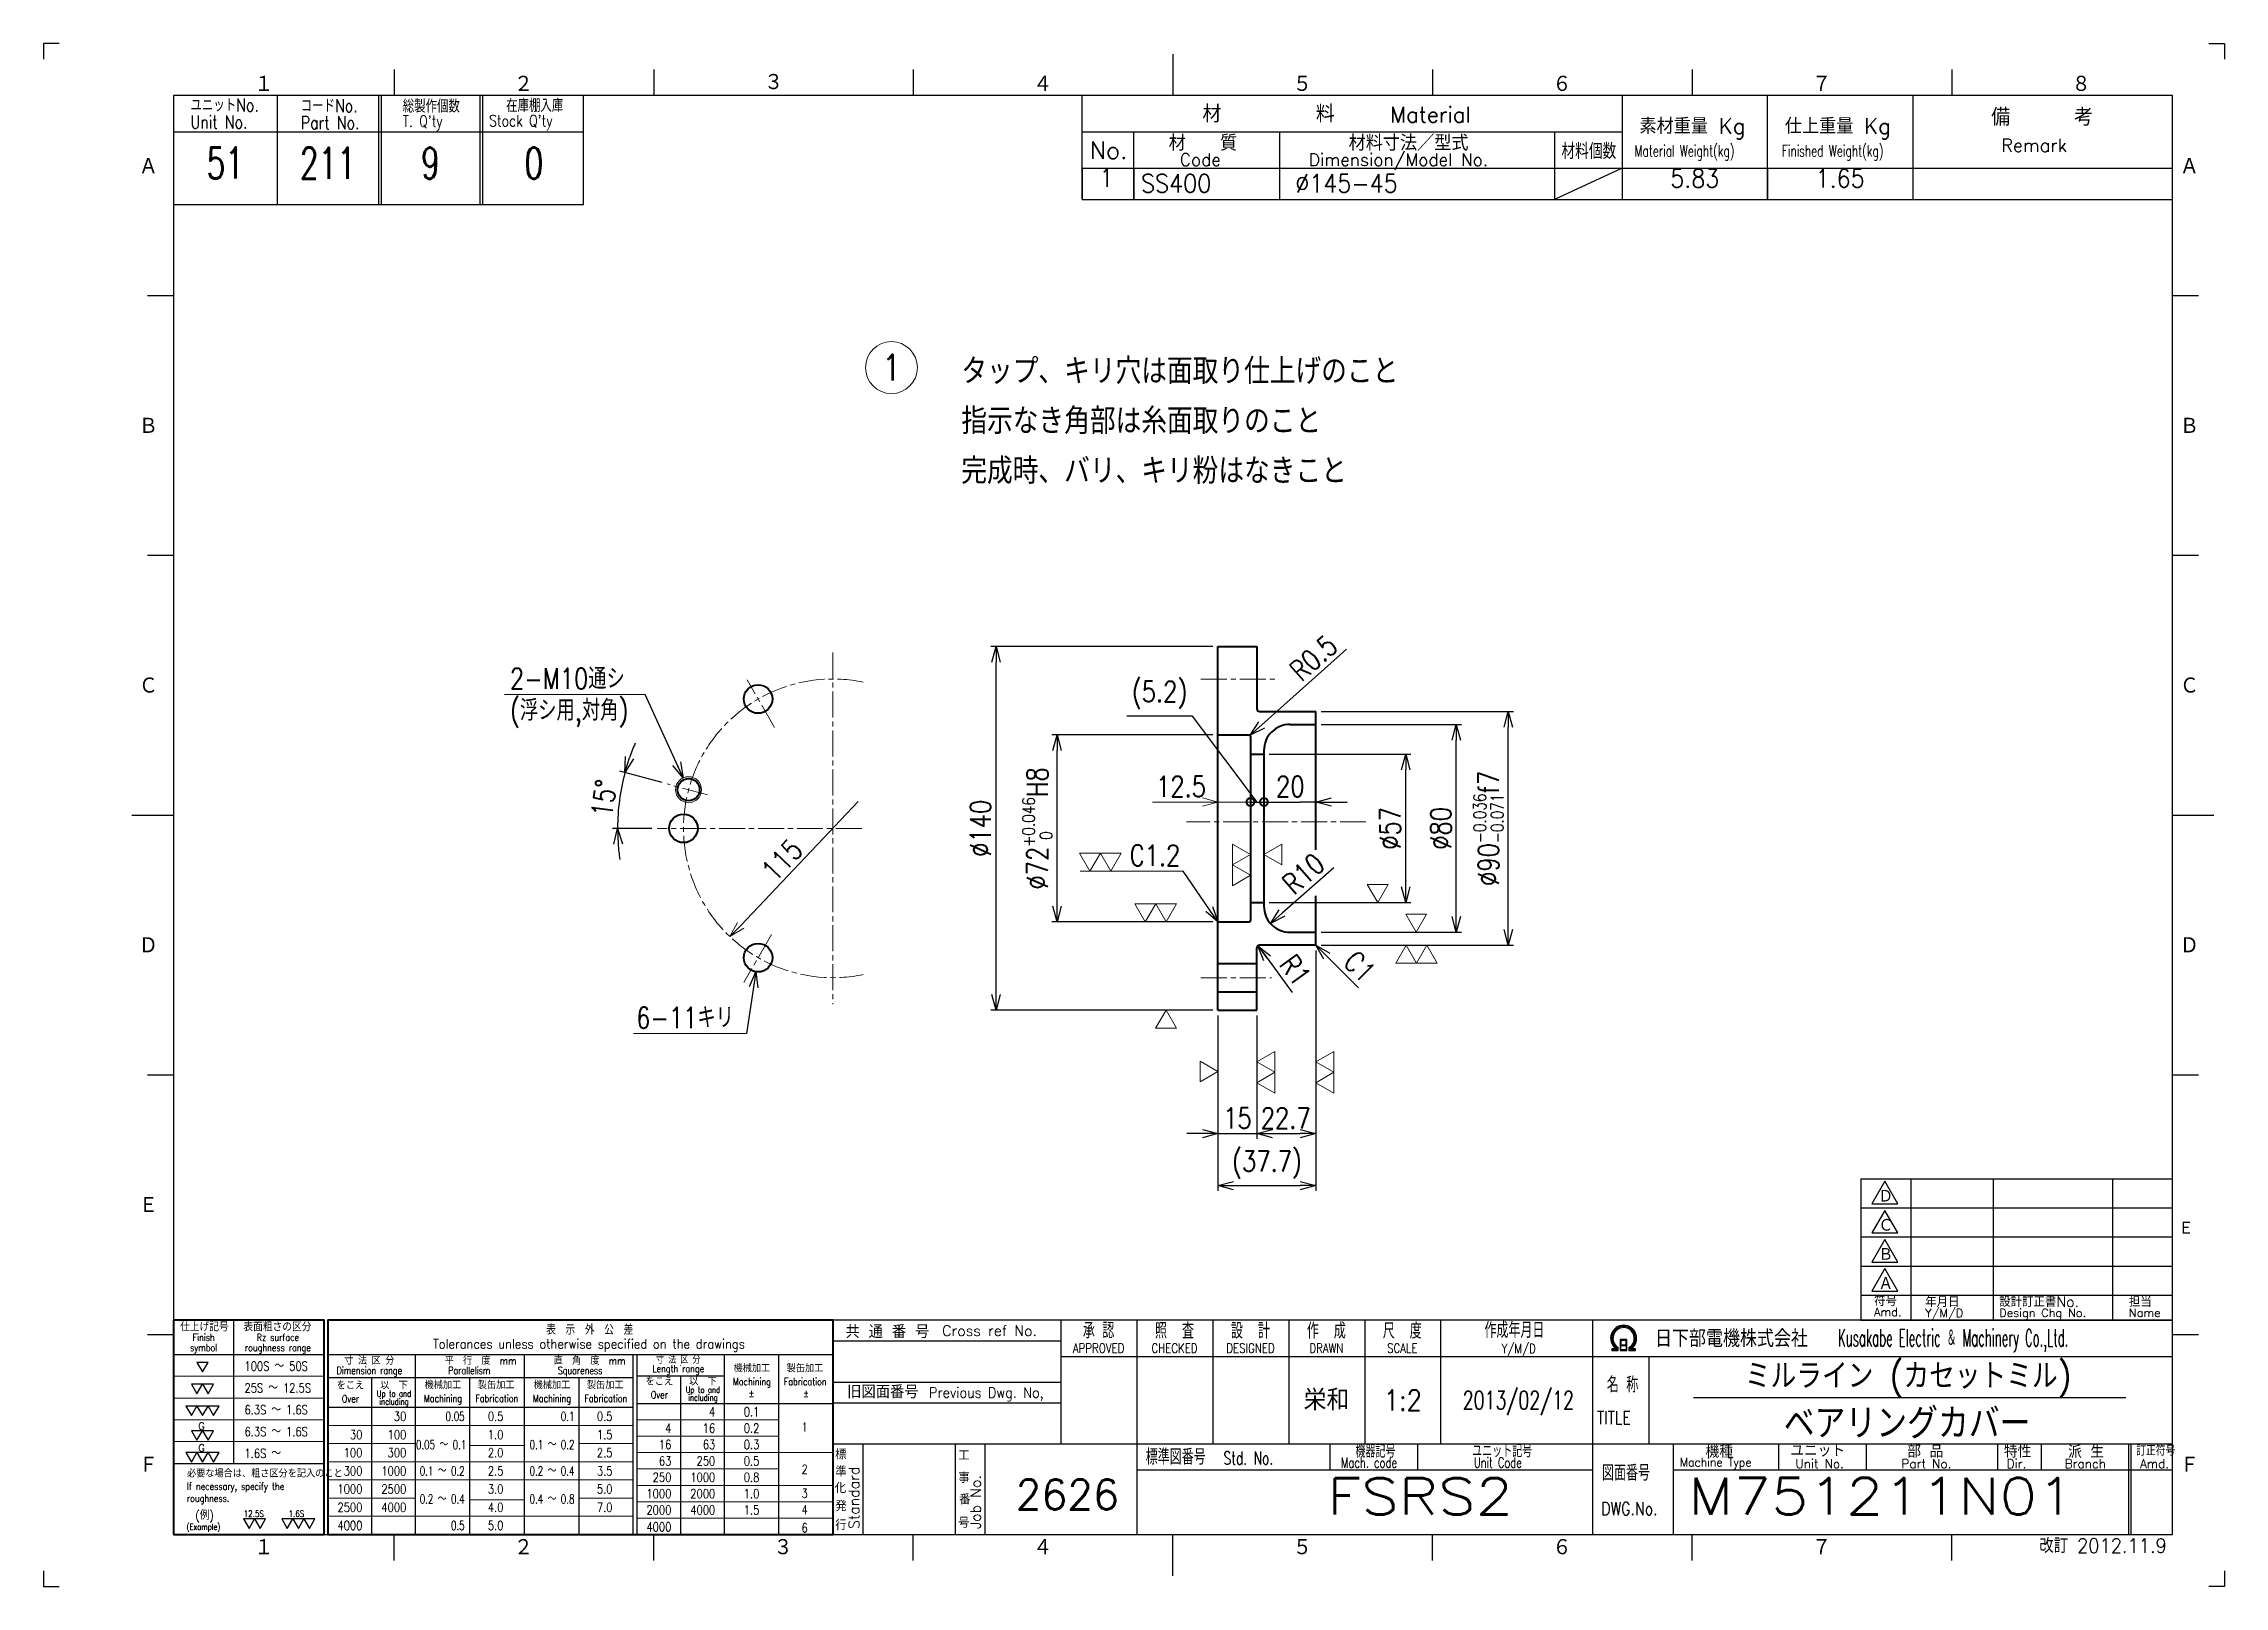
# Model space of a CAD drawing. Header units: millimetres. Extents: x 0 to 840, y 0 to 594.
import ezdxf
from ezdxf.enums import TextEntityAlignment as Align

# ---------------------------------------------------------------- set-up
doc = ezdxf.new("R2010")
doc.units = ezdxf.units.MM
doc.header["$LTSCALE"] = 2
doc.linetypes.add('GEN7A', pattern=[7.5, 5, -0.75, 1, -0.75])
doc.layers.get('0').update_dxf_attribs({"lineweight": 20})
doc.layers.get('DEFPOINTS').update_dxf_attribs({"color": 253})
for name, color, linetype, lineweight in [('2', 5, 'Continuous', 40), ('4', 3, 'Continuous', 13), ('5', 3, 'Continuous', 13), ('6', 7, 'Continuous', 50), ('7A', 4, 'GEN7A', 13), ('8', 1, 'Continuous', 13)]:
    doc.layers.add(name, color=color, linetype=linetype, lineweight=lineweight)
doc.layers.add('RAHM2', color=1, linetype='Continuous')
doc.layers.add('RAHM3', color=52, linetype='Continuous')
doc.styles.add('DIMENSION', font='romans.shx', dxfattribs={"width": 0.8, "bigfont": 'extfont2.shx'})
doc.styles.get("Standard").update_dxf_attribs({"font": 'romans.shx', "width": 0.8, "bigfont": 'extfont2.shx'})
doc.dimstyles.new('GEN-ISO$0', dxfattribs={"dimscale": 2, "dimtxt": 4, "dimasz": 3, "dimexe": 1, "dimexo": 1, "dimgap": 1, "dimtad": 3, "dimrnd": 0.01, "dimdsep": 46, "dimtxsty": 'Standard', "dimblk": 'OPEN30', "dimcen": 0, "dimclrt": 7, "dimazin": 2, "dimtp": 0.1, "dimtm": 0.1, "dimtfac": 0.6, "dimtmove": 2, "dimatfit": 3, "dimldrblk": 'OPEN30', "dimfxl": 1, "dimarcsym": 0})
doc.dimstyles.new('GEN-ISO$2', dxfattribs={"dimscale": 2, "dimtxt": 4, "dimasz": 3, "dimexe": 1, "dimexo": 1, "dimgap": 1, "dimtad": 3, "dimrnd": 0.01, "dimdsep": 46, "dimtxsty": 'Standard', "dimblk": 'OPEN30', "dimcen": 0, "dimclrt": 7, "dimazin": 2, "dimtp": 0.1, "dimtm": 0.1, "dimtfac": 0.6, "dimtmove": 2, "dimatfit": 3, "dimldrblk": 'OPEN30', "dimfxl": 1, "dimarcsym": 0})
doc.dimstyles.new('GEN-ISO$4', dxfattribs={"dimscale": 2, "dimtxt": 4, "dimasz": 3, "dimexe": 1, "dimexo": 1, "dimgap": 1, "dimtad": 1, "dimtoh": 1, "dimrnd": 0.01, "dimdsep": 46, "dimtxsty": 'Standard', "dimblk": 'OPEN30', "dimcen": 0, "dimclrt": 7, "dimazin": 2, "dimtp": 0.1, "dimtm": 0.1, "dimtfac": 0.6, "dimtofl": 0, "dimtmove": 0, "dimatfit": 2, "dimldrblk": 'OPEN30', "dimfxl": 1, "dimarcsym": 0})
doc.dimstyles.new('GEN-ISO$7', dxfattribs={"dimscale": 2, "dimtxt": 4, "dimasz": 3, "dimexe": 1, "dimexo": 1, "dimgap": 1, "dimtad": 3, "dimrnd": 0.01, "dimdsep": 46, "dimtxsty": 'Standard', "dimblk": 'OPEN30', "dimcen": 0, "dimclrt": 7, "dimazin": 2, "dimtp": 0.1, "dimtm": 0.1, "dimtfac": 0.6, "dimtmove": 2, "dimatfit": 3, "dimldrblk": 'OPEN30', "dimfxl": 1, "dimarcsym": 0})

msp = doc.modelspace()

# ---------------------------------------------------------------- texts
at = {"layer": '5', "color": 7, "insert": (438.124, 307.995), "char_height": 8, "attachment_point": 5}
msp.add_mtext('12.5', dxfattribs=at)
at = {"layer": '5', "color": 7, "insert": (284.444, 279.648), "char_height": 8, "attachment_point": 5, "rotation": 46.492177}
msp.add_mtext('115', dxfattribs=at)
at = {"layer": '6', "width": 0.8}
for s, p in [('2-M10通シ', (179.619, 345.527)), ('(浮シ用,対角)', (179.619, 333.322)), ('C1.2', (418.351, 277.446)), ('6-11キリ', (228.238, 214.982))]:
    msp.add_text(s, height=8, dxfattribs=at).set_placement(p)
msp.add_text('C1', height=8, rotation=315, dxfattribs=at).set_placement((500.127, 239.759))

# ---------------------------------------------------------------- blocks, each defined once
blk = doc.blocks.new('1A3ブヒン')
at = {"layer": '2'}
for points in [[(25, 10), (54.05, 10), (54.05, 51.26), (25, 51.26)], [(54.75, 10), (152.05, 10), (152.05, 51.26), (54.75, 51.26)]]:
    blk.add_lwpolyline(points, close=True, dxfattribs=at)
at = {"layer": '4'}
for p, q in [((25, 40.46), (54.05, 40.46)), ((25, 36.26), (54.05, 36.26)), ((25, 32.06), (54.05, 32.06)), ((54.75, 31), (113.55, 31)), ((114.25, 32.05), (141.55, 32.05)), ((25, 27.86), (54.05, 27.86)), ((54.75, 27.5), (71.55, 27.5)), ((82.05, 27.15), (92.55, 27.15)), ((103.05, 27.5), (113.55, 27.5)), ((114.25, 28.9), (141.55, 28.9)), ((114.25, 25.75), (152.05, 25.75)), ((54.75, 24), (113.55, 24)), ((114.25, 22.6), (141.55, 22.6)), ((54.75, 20.5), (113.55, 20.5)), ((54.75, 17), (71.55, 17)), ((103.05, 17), (113.55, 17)), ((114.25, 19.45), (152.05, 19.45)), ((54.75, 13.5), (113.55, 13.5)), ((82.05, 16.65), (92.55, 16.65)), ((114.25, 16.3), (152.05, 16.3)), ((114.25, 13.15), (152.05, 13.15))]:
    blk.add_line(p, q, dxfattribs=at)
at = {"layer": 'RAHM2', "color": 5, "linetype": 'Continuous'}
for p, q in [((3, 297), (0, 297)), ((0, 297), (0, 294)), ((217.5, 295), (217.5, 287)), ((417, 297), (420, 297)), ((420, 297), (420, 294)), ((67.5, 292), (67.5, 287)), ((117.5, 292), (117.5, 287)), ((167.5, 292), (167.5, 287)), ((267.5, 292), (267.5, 287)), ((317.5, 292), (317.5, 287)), ((367.5, 292), (367.5, 287)), ((410, 287), (25, 287)), ((25, 287), (25, 10)), ((104, 266), (104, 287)), ((410, 10), (410, 287)), ((25, 266), (64.5, 266)), ((64.5, 266), (104, 266)), ((20, 248.5), (25, 248.5)), ((410, 248.5), (415, 248.5)), ((20, 198.5), (25, 198.5)), ((410, 198.5), (415, 198.5)), ((17, 148.5), (25, 148.5)), ((410, 148.5), (418, 148.5)), ((20, 98.5), (25, 98.5)), ((410, 98.5), (415, 98.5)), ((350, 51.26), (410, 51.26)), ((20, 48.5), (25, 48.5)), ((410, 48.5), (415, 48.5)), ((25, 10), (410, 10)), ((67.5, 5), (67.5, 10)), ((117.5, 5), (117.5, 10)), ((217.5, 2), (217.5, 10)), ((267.5, 5), (267.5, 10)), ((317.5, 5), (317.5, 10)), ((367.5, 5), (367.5, 10)), ((0, 3), (0, 0)), ((0, 0), (3, 0)), ((420, 0), (417, 0)), ((420, 3), (420, 0))]:
    blk.add_line(p, q, dxfattribs=at)
at = {"layer": 'RAHM2', "color": 7, "linetype": 'Continuous'}
for p, q in [((45, 287), (45, 266)), ((64.5, 287), (64.5, 266)), ((65, 287), (65, 266)), ((84, 287), (84, 266)), ((84.5, 287), (84.5, 266)), ((200, 267), (200, 287)), ((304, 287), (304, 267)), ((332, 267), (332, 287)), ((360, 287), (360, 267)), ((25, 280), (64.5, 280)), ((64.5, 280), (104, 280)), ((200, 280), (304, 280)), ((210, 267), (210, 280)), ((238, 280), (238, 267)), ((291, 280), (291, 267)), ((200, 273), (410, 273)), ((304, 273), (291, 267)), ((200, 267), (410, 267)), ((350, 78.46), (410, 78.46)), ((350, 78.46), (350, 51.26)), ((359.6, 78.46), (359.6, 51.26)), ((375.44, 78.46), (375.44, 51.26)), ((398.48, 78.46), (398.48, 51.26)), ((410, 51.26), (410, 78.46)), ((350, 72.86), (410, 72.86)), ((350, 67.26), (410, 67.26)), ((350, 61.66), (410, 61.66)), ((350, 56.06), (410, 56.06)), ((36.55, 51.26), (36.55, 23.66)), ((195.93, 51.26), (195.93, 27.42)), ((210.55, 51.26), (210.55, 10)), ((225.18, 51.26), (225.18, 27.42)), ((239.8, 51.26), (239.8, 27.42)), ((254.43, 51.26), (254.43, 27.42)), ((269.05, 51.26), (269.05, 27.42)), ((298.3, 51.26), (298.3, 10)), ((152.05, 47.26), (195.93, 47.26)), ((25, 44.66), (54.05, 44.66)), ((54.75, 44.66), (152.05, 44.66)), ((71.55, 44.66), (71.55, 10)), ((92.55, 44.66), (92.55, 10)), ((113.55, 10), (113.55, 44.66)), ((114.25, 44.66), (114.25, 10)), ((122.65, 42.56), (122.65, 42.54)), ((131.05, 44.66), (131.05, 10)), ((141.55, 44.66), (141.55, 10)), ((195.93, 44.26), (410, 44.26)), ((269.05, 44.26), (269.05, 27.42)), ((298.3, 44.26), (298.3, 44.26)), ((309.17, 44.26), (309.17, 27.42)), ((54.75, 40.21), (113.55, 40.21)), ((63.15, 40.21), (63.15, 10)), ((82.05, 40.21), (82.05, 10)), ((103.05, 40.21), (103.05, 10)), ((114.25, 40.56), (131.05, 40.56)), ((122.65, 40.56), (122.65, 10)), ((152.05, 39.34), (195.93, 39.34)), ((54.75, 34.5), (113.55, 34.5)), ((114.25, 35.2), (152.05, 35.2)), ((152.05, 35.34), (195.93, 35.34)), ((152.05, 27.42), (410, 27.42)), ((157.77, 27.42), (157.77, 10)), ((175.59, 27.42), (175.59, 10)), ((181.3, 27.42), (181.3, 10)), ((247.73, 27.42), (247.73, 22.42)), ((264.59, 27.42), (264.59, 22.42)), ((313.83, 27.42), (313.83, 10)), ((334.15, 27.42), (334.15, 22.42)), ((351, 27.42), (351, 22.42)), ((376.29, 27.42), (376.29, 22.42)), ((384.72, 27.42), (384.72, 22.42)), ((401.57, 10), (401.57, 27.42)), ((402.07, 10), (402.07, 27.42)), ((25, 23.66), (54.05, 23.66)), ((210.55, 22.42), (298.3, 22.42)), ((313.83, 22.42), (410, 22.42)), ((167.5, 5), (167.5, 10))]:
    blk.add_line(p, q, dxfattribs=at)
at = {"layer": 'RAHM2', "color": 3, "linetype": 'Continuous'}
blk.add_line((317.73, 36.35), (401.03, 36.35), dxfattribs=at)
at = {"layer": 'RAHM2', "color": 7, "linetype": 'Continuous'}
for points in [[(354.63, 77.99), (352.12, 73.64), (357.14, 73.64)], [(354.63, 72.39), (352.12, 68.04), (357.14, 68.04)], [(354.63, 66.79), (352.12, 62.44), (357.14, 62.44)], [(354.63, 61.19), (352.12, 56.84), (357.14, 56.84)], [(30.6, 41.29), (31.66, 43.12), (29.54, 43.12), (30.6, 41.29)], [(29.54, 37.09), (30.6, 38.92), (28.48, 38.92), (29.54, 37.09)], [(31.66, 37.09), (32.72, 38.92), (30.6, 38.92), (31.66, 37.09)], [(28.48, 32.89), (29.54, 34.72), (27.42, 34.72), (28.48, 32.89)], [(30.6, 32.89), (31.66, 34.72), (29.54, 34.72), (30.6, 32.89)], [(32.72, 32.89), (33.78, 34.72), (31.66, 34.72), (32.72, 32.89)], [(29.54, 28.12), (30.6, 29.96), (28.48, 29.96), (29.54, 28.12)], [(31.66, 28.12), (32.72, 29.96), (30.6, 29.96), (31.66, 28.12)], [(28.48, 23.92), (29.54, 25.76), (27.42, 25.76), (28.48, 23.92)], [(30.6, 23.92), (31.66, 25.76), (29.54, 25.76), (30.6, 23.92)], [(32.72, 23.92), (33.78, 25.76), (31.66, 25.76), (32.72, 23.92)], [(39.56, 11.14), (40.62, 12.98), (38.49, 12.98), (39.56, 11.14)], [(41.68, 11.14), (42.74, 12.98), (40.62, 12.98), (41.68, 11.14)], [(46.93, 11.14), (47.99, 12.98), (45.87, 12.98), (46.93, 11.14)], [(49.06, 11.14), (50.12, 12.98), (47.99, 12.98), (49.06, 11.14)], [(51.18, 11.14), (52.24, 12.98), (50.12, 12.98), (51.18, 11.14)]]:
    blk.add_lwpolyline(points, close=True, dxfattribs=at)
at = {"layer": 'RAHM2', "color": 5, "linetype": 'Continuous'}
blk.add_lwpolyline([(410, 51.26), (152.05, 51.26), (152.05, 10)], dxfattribs=at)
at = {"layer": 'RAHM2', "color": 7, "linetype": 'Continuous'}
for points in [[(303.62, 47.51), (303.62, 45.4), (304.92, 45.4), (304.92, 47.51), (303.62, 47.51)], [(303.77, 47.36), (303.77, 46.53), (304.77, 46.53), (304.77, 47.36), (303.77, 47.36)], [(304.77, 46.38), (304.77, 45.55), (303.77, 45.55), (303.77, 46.38), (304.77, 46.38)], [(302.02, 45.4), (303.22, 45.4), (303.22, 46.01)], [(302.02, 45.58), (302.97, 45.58), (302.97, 45.91)], [(302.72, 45.82), (302.72, 45.75), (302.02, 45.75), (302.02, 45.4)], [(305.32, 45.98), (305.32, 45.4), (306.58, 45.4), (306.58, 45.75), (305.85, 45.75), (305.85, 45.8)], [(305.57, 45.87), (305.57, 45.58), (306.58, 45.58)]]:
    blk.add_lwpolyline(points, dxfattribs=at)
for radius, start, end in [(2.5, 308.2706, 230.8952), (2.28, 303.9949, 234.4013), (2.06, 299.8294, 238.4756)]:
    blk.add_arc((304.3, 47.76), radius, start, end, dxfattribs=at)
at = {"layer": '4', "width": 0.9}
blk.add_text('改訂 2012.11.9', height=2.8, dxfattribs=at).set_placement((408.91, 6.44), align=Align.RIGHT)
at = {"layer": 'RAHM2', "color": 5, "linetype": 'Continuous'}
for s, height, p in [('１', 3.31, (40.6, 287.58)), ('２', 3.31, (90.6, 287.58)), ('４', 3.31, (190.6, 287.58)), ('５', 3.31, (240.6, 287.58)), ('６', 3.31, (290.6, 287.58)), ('７', 3.31, (340.6, 287.58)), ('８', 3.31, (390.6, 287.58)), ('Ａ', 3.31, (18.36, 271.74)), ('Ａ', 3.31, (411.44, 271.74)), ('Ｂ', 3.31, (18.36, 221.74)), ('Ｂ', 3.31, (411.44, 221.74)), ('Ｃ', 3.31, (18.36, 171.74)), ('Ｃ', 3.31, (411.44, 171.74)), ('Ｄ', 3.31, (18.36, 121.74)), ('Ｄ', 3.31, (411.44, 121.74)), ('Ｅ', 3.31, (18.36, 71.74)), ('Ｅ', 2.65, (411.15, 67.64)), ('Ｆ', 3.31, (18.36, 21.74)), ('Ｆ', 3.31, (411.44, 21.74)), ('１', 3.31, (40.6, 5.87)), ('２', 3.31, (90.6, 5.87)), ('３', 3.31, (140.6, 5.87)), ('４', 3.31, (190.6, 5.87)), ('５', 3.31, (240.6, 5.87)), ('６', 3.31, (290.6, 5.87)), ('７', 3.31, (340.6, 5.87))]:
    blk.add_text(s, height=height, dxfattribs=at).set_placement(p)
blk.add_text('３', height=3.31, dxfattribs=at).set_placement((140.6, 289.58), align=Align.MIDDLE)
at = {"layer": 'RAHM2', "color": 7, "linetype": 'Continuous'}
for s, height, width, p in [('ユニットNo.', 2.5, 0.8, (28.29, 283.92)), ('コードNo.', 2.5, 0.8, (49.52, 283.81)), ('総製作個数', 2.5, 0.8, (69.17, 283.72)), ('在庫棚入庫', 2.5, 0.8, (89.08, 283.82)), ('Unit No.', 2.5, 0.8, (28.29, 280.64)), ('Part No.', 2.5, 0.8, (49.52, 280.53)), ("T. Q'ty", 2.2, 0.8, (69.17, 280.96)), ("Stock Q'ty", 2.2, 0.8, (85.8, 281.06)), ('材料個数', 3, 0.8, (292.32, 274.79)), ('Material Weight(kg)', 2.2, 0.68, (306.37, 275.25)), ('Finished Weight(kg)', 2.2, 0.68, (334.74, 275.25)), ('作成年月日', 3, 0.7, (277.49, 47.82)), ('Y/M/D', 1.8, 0.8, (280.79, 44.87)), ('Kusakabe Electric ＆ Machinery Co.,Ltd.', 3.3108, 0.5, (345.56, 46.19)), ('100S ～ 50S', 1.75, 0.8, (38.69, 41.52)), ('25S ～ 12.5S', 1.75, 0.8, (38.69, 37.32)), ('Previous Dwg. No,', 2, 0.9, (170.53, 36.31)), ('名 称', 3, 0.7, (301.06, 37.33)), ('6.3S ～ 1.6S', 1.75, 0.8, (38.69, 33.12)), ('0.1', 1.75, 0.8, (134.84, 32.73)), ('TITLE', 2.5, 0.8, (299.18, 31.25)), ('6.3S ～ 1.6S', 1.75, 0.8, (38.69, 28.92)), ('0.2', 1.75, 0.8, (134.84, 29.58)), ('1', 1.75, 0.8, (145.97, 29.81)), ('1.6S ～ ', 1.75, 0.8, (38.69, 24.72)), ('0.3', 1.75, 0.8, (134.84, 26.43)), ('標準図番号', 3, 0.7, (212.26, 23.44)), ('Std. No.', 2.5, 0.7, (227.23, 23.44)), ('機器記号', 2.5, 0.7, (252.65, 24.77)), ('ユニット記号', 2.5, 0.7, (275.14, 24.85)), ('訂正符号', 2, 0.7, (403.01, 25.16)), ('必要な場合は、粗さ区分を記入のこと', 1.4, 0.9, (27.61, 20.99)), ('0.5', 1.75, 0.8, (134.84, 23.28)), ('0.8', 1.75, 0.8, (134.84, 20.13)), ('2', 1.75, 0.8, (145.97, 21.65)), ('Mach. code', 2, 0.7, (249.86, 22.83)), ('Unit Code', 2, 0.7, (275.45, 22.83)), ('図面番号', 3, 0.7, (300.15, 20.37)), ('Machine Type', 1.7, 0.9, (315.15, 23.05)), ('If necessary, specify the', 1.4, 0.8, (27.61, 18.58)), ('roughness.', 1.4, 0.8, (27.61, 16.26)), ('1.0', 1.75, 0.8, (134.84, 16.98)), ('3', 1.75, 0.8, (145.97, 17.04)), ('(例)', 1.6, 0.9, (29.2, 12.85)), ('12.5S', 1.26, 0.8, (38.53, 13.36)), ('1.6S', 1.26, 0.8, (47.18, 13.36)), ('1.5', 1.75, 0.8, (134.84, 13.83)), ('4', 1.75, 0.8, (145.97, 13.89)), ('(Example)', 1.2, 0.8, (27.53, 10.87)), ('6', 1.75, 0.8, (145.97, 10.39))]:
    blk.add_text(s, height=height, dxfattribs=dict(at, width=width)).set_placement(p)
for s, height, p in [('材\u3000\u3000\u3000\u3000\u3000料', 3.311, (223.18, 281.82)), ('Material', 3, (259.34, 281.82)), ('素材重量 Kg', 3, (307.35, 279.63)), ('仕上重量 Kg', 3, (335.35, 279.63)), ('備     考', 3.311, (375.08, 281.21)), ('No.', 3.311, (201.5, 274.82)), ('材\u3000\u3000質', 3, (216.68, 276.39)), ('材料寸法／型式', 3, (251.33, 276.39)), ('Remark', 2.5, (377.03, 276.16)), ('Code', 2.4, (218.82, 273.45)), ('Dimension/Model No.', 2.4, (243.65, 273.45)), ('Ｄ', 2.56, (353.38, 73.83)), ('Ｃ', 2.56, (353.38, 68.23)), ('Ｂ', 2.56, (353.38, 62.63)), ('Ａ', 2.56, (353.38, 57.03)), ('符号', 2, (352.54, 53.96)), ('年月日', 2, (362.39, 53.77)), ('設計訂正書No.', 2, (376.64, 53.81)), ('担当', 2, (401.6, 53.81)), ('共 通 番 号', 2.5, (154.44, 47.79)), ('Amd.', 1.6, (352.54, 52.01)), ('Y/M/D', 1.6, (362.39, 51.83)), ('Design Chg No.', 1.6, (376.64, 51.86)), ('Name', 1.6, (401.6, 51.86)), ('Cross ref No.', 2, (173.05, 48.23)), ('旧図面番号', 2.5, (154.76, 36.21)), ('標', 2, (152.44, 24.43)), ('工', 2, (176.15, 24.24)), ('機種', 2.4, (320.08, 24.76)), ('ユニット', 2.4, (336.39, 24.96)), ('部 品', 2.4, (358.93, 24.79)), ('特性', 2.4, (377.55, 24.78)), ('派 生', 2.4, (389.89, 24.72)), ('準', 2, (152.47, 21.11)), ('事', 2, (176.17, 19.92)), ('Unit No.', 1.7, (337.39, 22.76)), ('Part No.', 1.7, (357.81, 22.76)), ('Dir.', 1.7, (378.09, 22.76)), ('Branch', 1.7, (389.24, 22.76)), ('Amd.', 1.7, (403.74, 22.76)), ('化', 2, (152.37, 17.95)), ('番', 2, (176.31, 15.76)), ('行', 2, (152.46, 10.82)), ('発', 2, (152.46, 14.47)), ('号', 2, (176.11, 11.28))]:
    blk.add_text(s, height=height, dxfattribs=at).set_placement(p)
for s, height, width, p in [('仕上げ記号', 1.54, 0.9, (30.97, 49.13)), ('表面粗さの区分', 1.54, 0.9, (45.03, 49.13)), ('表\u3000示\u3000外\u3000公\u3000差', 1.8, 0.9, (105.18, 48.48)), ('symbol', 1.4, 0.8, (30.82, 45.27)), ('Finish', 1.4, 0.8, (30.82, 47.24)), ('roughness range', 1.4, 0.8, (45.12, 45.27)), ('Rz surface', 1.4, 0.8, (45.12, 47.24)), ('Tolerances unless otherwise specified on the drawings', 1.8, 0.9, (105.02, 45.77)), ('Dimension range', 1.4, 0.8, (62.73, 40.86)), ('寸 法 区 分', 1.4, 0.9, (62.73, 42.71)), ('Parallelism', 1.4, 0.8, (81.99, 40.86)), ('平\u3000行\u3000度\u3000mm', 1.4, 0.9, (84.16, 42.71)), ('Squareness', 1.4, 0.8, (103.32, 40.86)), ('直\u3000角\u3000度\u3000mm', 1.4, 0.9, (105.16, 42.71)), ('Length range', 1.4, 0.8, (122.23, 41.21)), ('寸 法 区 分', 1.4, 0.8, (122.23, 42.89)), ('機械加工', 1.4, 0.9, (136.41, 41.24)), ('製缶加工', 1.4, 0.9, (146.64, 41.24)), ('をこえ', 1.4, 0.9, (59.09, 37.95)), ('以\u3000下', 1.4, 0.9, (67.49, 37.95)), ('機械加工', 1.4, 0.9, (76.91, 38.02)), ('製缶加工', 1.4, 0.9, (87.16, 38.02)), ('機械加工', 1.4, 0.9, (97.91, 38.02)), ('製缶加工', 1.4, 0.9, (108.16, 38.02)), ('をこえ', 1.4, 0.9, (118.59, 38.7)), ('Up to and', 1.2, 0.8, (126.98, 37.25)), ('以\u3000下', 1.4, 0.9, (126.99, 38.7)), ('Machining', 1.4, 0.8, (136.41, 38.72)), ('Fabrication', 1.4, 0.8, (146.68, 38.72)), ('Over', 1.4, 0.8, (59.09, 35.42)), ('Up to and', 1.2, 0.8, (67.48, 36.5)), ('including', 1.2, 0.8, (67.49, 34.98)), ('Machining', 1.4, 0.8, (76.91, 35.49)), ('Fabrication', 1.4, 0.8, (87.28, 35.49)), ('Machining', 1.4, 0.8, (97.91, 35.49)), ('Fabrication', 1.4, 0.8, (108.28, 35.49)), ('Over', 1.4, 0.8, (118.59, 36.17)), ('including', 1.2, 0.8, (126.99, 35.73)), ('%%P', 1.4, 0.9, (136.33, 36.46)), ('%%P', 1.4, 0.9, (146.83, 36.46))]:
    blk.add_text(s, height=height, dxfattribs=dict(at, width=width)).set_placement(p, align=Align.CENTER)
for s, height, width, p in [('承 認', 3, 0.7, (203.18, 49.35)), ('照  査', 3, 0.7, (217.8, 49.35)), ('設  計', 3, 0.7, (232.43, 49.35)), ('作  成', 3, 0.7, (247.05, 49.35)), ('尺  度', 3, 0.7, (261.67, 49.35)), ('APPROVED', 1.8, 0.8, (203.18, 45.85)), ('CHECKED', 1.8, 0.8, (217.8, 45.85)), ('DESIGNED', 1.8, 0.8, (232.43, 45.85)), ('DRAWN', 1.8, 0.8, (247.05, 45.85)), ('SCALE', 1.8, 0.8, (261.67, 45.85)), ('DWG.No.', 2.5, 0.8, (305.41, 14.96))]:
    blk.add_text(s, height=height, dxfattribs=dict(at, width=width)).set_placement(p, align=Align.MIDDLE)
at = {"layer": 'RAHM2', "color": 7, "linetype": 'Continuous', "width": 0.844147}
blk.add_text('日下部電機株式会社', height=3.311, dxfattribs=at).set_placement((310.35, 46.06), (339.79, 46.06), align=Align.FIT)
at = {"layer": 'RAHM2', "color": 7, "linetype": 'Continuous'}
for s, width, p in [('30', 0.8, (69.85, 31.85)), ('0.05', 0.7, (81.08, 31.85)), ('0.5', 0.8, (88.56, 31.85)), ('0.1', 0.7, (102.24, 31.85)), ('0.5', 0.8, (109.56, 31.85)), ('4', 0.8, (129.35, 32.73)), ('30', 0.8, (61.4, 28.35)), ('100', 0.8, (69.85, 28.35)), ('1.0', 0.8, (88.56, 28.35)), ('1.5', 0.8, (109.56, 28.35)), ('4', 0.8, (120.9, 29.58)), ('16', 0.8, (129.35, 29.58)), ('100', 0.8, (61.4, 24.85)), ('300', 0.8, (69.85, 24.85)), ('0.05 ～ 0.1', 0.7, (81.41, 26.42)), ('2.0', 0.8, (88.56, 24.85)), ('0.1 ～ 0.2', 0.7, (102.24, 26.42)), ('2.5', 0.8, (109.56, 24.85)), ('16', 0.8, (120.9, 26.43)), ('63', 0.8, (129.35, 26.43)), ('300', 0.8, (61.4, 21.35)), ('1000', 0.8, (69.85, 21.35)), ('0.1 ～ 0.2', 0.7, (81.08, 21.35)), ('2.5', 0.8, (88.56, 21.35)), ('0.2 ～ 0.4', 0.7, (102.24, 21.35)), ('3.5', 0.8, (109.56, 21.35)), ('250', 0.8, (120.9, 20.13)), ('63', 0.8, (120.9, 23.28)), ('1000', 0.8, (129.35, 20.13)), ('250', 0.8, (129.35, 23.28)), ('1000', 0.8, (61.4, 17.85)), ('2500', 0.8, (69.85, 17.85)), ('0.2 ～ 0.4', 0.7, (81.08, 15.93)), ('3.0', 0.8, (88.56, 17.85)), ('0.4 ～ 0.8', 0.7, (102.24, 15.93)), ('5.0', 0.8, (109.56, 17.85)), ('1000', 0.8, (120.9, 16.98)), ('2000', 0.8, (129.35, 16.98)), ('2500', 0.8, (61.4, 14.35)), ('4000', 0.8, (61.4, 10.85)), ('4000', 0.8, (69.85, 14.35)), ('0.5', 0.7, (81.08, 10.85)), ('4.0', 0.8, (88.56, 14.35)), ('5.0', 0.8, (88.56, 10.85)), ('7.0', 0.8, (109.56, 14.35)), ('2000', 0.8, (120.9, 13.83)), ('4000', 0.8, (129.35, 13.83)), ('4000', 0.8, (120.9, 10.58))]:
    blk.add_text(s, height=1.75, dxfattribs=dict(at, width=width)).set_placement(p, align=Align.RIGHT)
for p in [(31.04, 30.15), (31.04, 25.95)]:
    blk.add_text('G', height=1.4, dxfattribs=at).set_placement(p, align=Align.RIGHT)
for s, p in [('Standard', (157.07, 11.05)), ('Job No.', (180.5, 11.05))]:
    blk.add_text(s, height=2, rotation=90, dxfattribs=at).set_placement(p)
at = {"layer": 'RAHM2', "color": 5, "linetype": 'Continuous', "width": 0.7}
for tag, p in [('HEADER3', (35, 274.01)), ('HEADER4', (54.75, 274)), ('HEADER15', (74.49, 274)), ('HEADER16', (94.43, 274))]:
    blk.add_attdef(tag, text='', height=6, dxfattribs=at).set_placement(p, align=Align.MIDDLE)
at = {"layer": 'RAHM2', "color": 7, "linetype": 'Continuous'}
blk.add_attdef('HEADER5', text='', height=2.5, dxfattribs=at).set_placement((63.69, 267.1), align=Align.BOTTOM_RIGHT)
for tag, height, width, p in [('HEADER25', 2.56, 0.63, (367.53, 75.57)), ('HEADER23', 2.66, 0.8, (387.12, 75.42)), ('HEADER24', 2.8, 0.8, (404.05, 75.44)), ('HEADER22', 2.56, 0.63, (367.53, 69.97)), ('HEADER20', 2.66, 0.8, (387.12, 69.82)), ('HEADER21', 2.8, 0.8, (404.05, 69.84)), ('HEADER19', 2.56, 0.63, (367.53, 64.37)), ('HEADER17', 2.66, 0.8, (387.12, 64.22)), ('HEADER18', 2.8, 0.8, (404.05, 64.24)), ('HEADER11', 2.56, 0.63, (367.53, 58.77)), ('HEADER9', 2.66, 0.8, (387.12, 58.62)), ('HEADER10', 2.8, 0.8, (404.05, 58.64)), ('HEADER7', 3.31, 0.8, (174.63, 43.21)), ('HEADER1', 5, 0.9, (359.12, 40.15)), ('GEN-TITLE-SCA', 4, 0.85, (261.79, 35.85)), ('HEADER2', 6, 0.9, (358.89, 31.68)), ('HEADER14', 3.31, 0.8, (174.63, 31.29))]:
    blk.add_attdef(tag, text='', height=height, dxfattribs=dict(at, width=width)).set_placement(p, align=Align.MIDDLE)
for tag, p in [('HEADER27', (232.45, 36.09)), ('HEADER26', (247.07, 36.09))]:
    blk.add_attdef(tag, text='', height=4, dxfattribs=at).set_placement(p, align=Align.MIDDLE)
at = {"layer": 'RAHM2', "color": 7, "linetype": 'Continuous', "width": 0.7}
blk.add_attdef('GEN-TITLE-DAT', text='', height=3.5, dxfattribs=at).set_placement((284.03, 34.1), align=Align.CENTER)
at = {"layer": 'RAHM2', "color": 5, "linetype": 'Continuous'}
blk.add_attdef('HEADER6', text='', height=5.8, dxfattribs=at).set_placement((207.09, 13.03), align=Align.BOTTOM_RIGHT)
at = {"layer": 'RAHM2', "color": 5, "linetype": 'Continuous', "style": 'DIMENSION', "width": 1.2}
for tag, p in [('HEADER13', (213.56, 11.75)), ('HEADER12', (247.26, 11.72)), ('GEN-TITLE-DWG', (316.79, 11.74))]:
    blk.add_attdef(tag, text='', height=7.02, dxfattribs=at).set_placement(p, align=Align.BOTTOM_LEFT)
at = {"layer": 'RAHM2', "color": 5, "linetype": 'Continuous', "style": 'DIMENSION'}
blk.add_attdef('HEADER8', text='', height=7.02, dxfattribs=at).set_placement((408.58, 11.71), align=Align.BOTTOM_RIGHT)
blk = doc.blocks.new('STDBUHIN')
at = {"color": 7}
for p, q in [((0, 0), (0, -6)), ((10, 0), (10, -6)), ((38, 0), (38, -6)), ((91, 0), (91, -6)), ((104, 0), (104, -6)), ((132, 0), (132, -6)), ((160, 0), (160, -6)), ((0, -6), (210, -6))]:
    blk.add_line(p, q, dxfattribs=at)
at = {"layer": 'RAHM3', "color": 7, "width": 0.9}
for tag, p in [('1GENST', (4.710911, -4.609434)), ('4GENST', (96.434633, -4.658422)), ('5GENST', (118, -4.729)), ('6GENST', (146, -4.729))]:
    blk.add_attdef(tag, text='', height=3.5, dxfattribs=at).set_placement(p, align=Align.BOTTOM_CENTER)
at = {"layer": 'RAHM3', "color": 7}
for tag, p, width in [('2GENST', (11.373533, -4.658422), 0.8), ('3GENST', (41.070972, -4.658422), 0.8), ('7GENST', (162.759538, -4.671383), 0.9)]:
    blk.add_attdef(tag, p, '', height=3.5, dxfattribs=dict(at, width=width))
blk = doc.blocks.new('GENBALLOON1')
blk.add_circle((0, 0), 5)
at = {"flags": 1}
blk.add_attdef('GEN_PARENT', text='', height=2.5, dxfattribs=at).set_placement((0, 0), align=Align.MIDDLE)
blk.add_attdef('REF_NO', text='', height=3.5).set_placement((0, 0), align=Align.MIDDLE)
at = {"color": 7, "flags": 1}
for tag, p in [('5GENINF', (6.43, 0.96)), ('6GENINF', (6.43, 0.63)), ('7GENINF', (6.43, 0.3)), ('8GENINF', (6.43, -0.04)), ('9GENINF', (6.43, -0.37)), ('3GENINF', (6.43, -2.34)), ('4GENINF', (6.43, -2.67)), ('10GENINF', (6.43, -0.7)), ('11GENINF', (6.43, -1)), ('12GENINF', (6.43, -1.34)), ('13GENINF', (6.43, -1.67)), ('14GENINF', (6.43, -2)), ('15GENINF', (6.43, -3)), ('16GENINF', (6.43, -3.34)), ('17GENINF', (6.43, -3.7)), ('18GENINF', (6.43, -4.04)), ('19GENINF', (6.43, -4.37)), ('20GENINF', (6.43, -4.7)), ('21GENINF', (6.43, -5.04)), ('22GENINF', (6.43, -5.37))]:
    blk.add_attdef(tag, p, '', height=0.2, dxfattribs=at)
blk = doc.blocks.new('A$C44AD5685')
at = {"layer": '6', "width": 0.9}
for s, p in [('タップ、キリ穴は面取り仕上げのこと', (0, 19.2)), ('指示なき角部は糸面取りのこと', (0, 9.6)), ('完成時、バリ、キリ粉はなきこと', (0, 0))]:
    blk.add_text(s, height=5, dxfattribs=at).set_placement(p)
blk = doc.blocks.new('_Open30')
at = {"color": 0, "linetype": 'ByBlock', "lineweight": -2}
for p, q in [((-1, 0.27), (0, 0)), ((0, 0), (-1, -0.27)), ((0, 0), (-1, 0))]:
    blk.add_line(p, q, dxfattribs=at)
blk = doc.blocks.new('*D13')
at = {"layer": '5', "color": 0, "lineweight": -2, "transparency": 16777216}
for p, q in [((450.35, 361.86), (364.87, 361.86)), ((366.87, 227.86), (366.87, 355.86)), ((450.35, 221.86), (364.87, 221.86))]:
    blk.add_line(p, q, dxfattribs=at)
at = {"layer": 'DEFPOINTS', "color": 0, "transparency": 16777216}
for p in [(366.87, 361.86), (452.35, 361.86), (452.35, 221.86)]:
    blk.add_point(p, dxfattribs=at)
at = {"layer": '5', "color": 0, "lineweight": -2, "transparency": 16777216, "xscale": 6, "yscale": 6, "zscale": 6}
for p, rotation in [((366.87, 361.86), 90), ((366.87, 221.86), 270)]:
    blk.add_blockref('_Open30', p, dxfattribs=dict(at, rotation=rotation))
at = {"layer": '5', "color": 7, "transparency": 16777216, "insert": (360.87, 291.86), "char_height": 8, "attachment_point": 5, "rotation": 90}
blk.add_mtext('%%c140', dxfattribs=at)
blk = doc.blocks.new('*D14')
at = {"layer": '5', "color": 0, "lineweight": -2, "transparency": 16777216}
for p, q in [((450.35, 327.86), (388.37, 327.86)), ((390.37, 261.86), (390.37, 321.86)), ((450.35, 255.86), (388.37, 255.86))]:
    blk.add_line(p, q, dxfattribs=at)
at = {"layer": 'DEFPOINTS', "color": 0, "transparency": 16777216}
for p in [(390.37, 327.86), (452.35, 327.86), (452.35, 255.86)]:
    blk.add_point(p, dxfattribs=at)
at = {"layer": '5', "color": 0, "lineweight": -2, "transparency": 16777216, "xscale": 6, "yscale": 6, "zscale": 6}
for p, rotation in [((390.37, 327.86), 90), ((390.37, 255.86), 270)]:
    blk.add_blockref('_Open30', p, dxfattribs=dict(at, rotation=rotation))
at = {"layer": '5', "color": 7, "transparency": 16777216, "insert": (382.77, 291.86), "char_height": 8, "attachment_point": 5, "rotation": 90}
blk.add_mtext('\\A1;%%c72{\\H4.800000;\\S+0.046^  0;}H8', dxfattribs=at)
blk = doc.blocks.new('*D15')
at = {"layer": '5', "color": 0, "lineweight": -2, "transparency": 16777216}
for p, q in [((490.05, 244.86), (490.05, 152.31)), ((452.35, 219.86), (452.35, 152.31)), ((458.35, 154.31), (484.05, 154.31))]:
    blk.add_line(p, q, dxfattribs=at)
at = {"layer": 'DEFPOINTS', "color": 0, "transparency": 16777216}
for p in [(490.05, 246.86), (452.35, 221.86), (490.05, 154.31)]:
    blk.add_point(p, dxfattribs=at)
at = {"layer": '5', "color": 0, "lineweight": -2, "transparency": 16777216, "xscale": 6, "yscale": 6, "zscale": 6, "rotation": 180}
blk.add_blockref('_Open30', (452.35, 154.31), dxfattribs=at)
at = {"layer": '5', "color": 0, "lineweight": -2, "transparency": 16777216, "xscale": 6, "yscale": 6, "zscale": 6}
blk.add_blockref('_Open30', (490.05, 154.31), dxfattribs=at)
at = {"layer": '5', "color": 7, "transparency": 16777216, "insert": (471.2, 162.41), "char_height": 8, "attachment_point": 5}
blk.add_mtext('(37.7)', dxfattribs=at)
blk = doc.blocks.new('*D16')
at = {"layer": '5', "color": 0, "lineweight": -2, "transparency": 16777216}
for p, q in [((452.35, 219.86), (452.35, 172.31)), ((467.35, 219.86), (467.35, 172.31)), ((446.35, 174.31), (440.35, 174.31)), ((452.35, 174.31), (467.35, 174.31)), ((473.35, 174.31), (479.35, 174.31))]:
    blk.add_line(p, q, dxfattribs=at)
at = {"layer": 'DEFPOINTS', "color": 0, "transparency": 16777216}
for p in [(452.35, 221.86), (467.35, 221.86), (467.35, 174.31)]:
    blk.add_point(p, dxfattribs=at)
at = {"layer": '5', "color": 0, "lineweight": -2, "transparency": 16777216, "xscale": 6, "yscale": 6, "zscale": 6}
blk.add_blockref('_Open30', (452.35, 174.31), dxfattribs=at)
at = {"layer": '5', "color": 0, "lineweight": -2, "transparency": 16777216, "xscale": 6, "yscale": 6, "zscale": 6, "rotation": 180}
blk.add_blockref('_Open30', (467.35, 174.31), dxfattribs=at)
at = {"layer": '5', "color": 7, "transparency": 16777216, "insert": (459.85, 180.31), "char_height": 8, "attachment_point": 5}
blk.add_mtext('15', dxfattribs=at)
blk = doc.blocks.new('*D17')
at = {"layer": '5', "color": 0, "lineweight": -2, "transparency": 16777216}
for p, q in [((490.05, 244.86), (490.05, 172.31)), ((467.35, 219.86), (467.35, 172.31)), ((473.35, 174.31), (484.05, 174.31))]:
    blk.add_line(p, q, dxfattribs=at)
at = {"layer": 'DEFPOINTS', "color": 0, "transparency": 16777216}
for p in [(490.05, 246.86), (467.35, 221.86), (490.05, 174.31)]:
    blk.add_point(p, dxfattribs=at)
at = {"layer": '5', "color": 0, "lineweight": -2, "transparency": 16777216, "xscale": 6, "yscale": 6, "zscale": 6, "rotation": 180}
blk.add_blockref('_Open30', (467.35, 174.31), dxfattribs=at)
at = {"layer": '5', "color": 0, "lineweight": -2, "transparency": 16777216, "xscale": 6, "yscale": 6, "zscale": 6}
blk.add_blockref('_Open30', (490.05, 174.31), dxfattribs=at)
at = {"layer": '5', "color": 7, "transparency": 16777216, "insert": (478.45, 180.31), "char_height": 8, "attachment_point": 5}
blk.add_mtext('22.7', dxfattribs=at)
blk = doc.blocks.new('100S')
for p, q in [((-2, 3.464096), (2, 3.464096)), ((0, 0), (-2, 3.464096)), ((2, 3.464096), (0, 0))]:
    blk.add_line(p, q)
blk = doc.blocks.new('_DotSmall')
at = {"color": 0, "linetype": 'ByBlock', "const_width": 0.5}
blk.add_lwpolyline([(-0.0625, 0, 1), (0.0625, 0, 1)], format="xyb", close=True, dxfattribs=at)
blk = doc.blocks.new('*D18')
at = {"layer": '5', "color": 0, "lineweight": -2, "transparency": 16777216}
for p, q in [((442.52, 335.1), (417.18, 335.1)), ((467.45, 301.99), (442.52, 335.1)), ((464.85, 301.99), (470.05, 301.99))]:
    blk.add_line(p, q, dxfattribs=at)
at = {"layer": 'DEFPOINTS', "color": 0, "transparency": 16777216}
for p in [(464.85, 294.36), (470.05, 301.99), (470.05, 294.36)]:
    blk.add_point(p, dxfattribs=at)
at = {"layer": '5', "color": 0, "lineweight": -2, "transparency": 16777216, "xscale": 6, "yscale": 6, "zscale": 6, "rotation": 180}
blk.add_blockref('_DotSmall', (464.85, 301.99), dxfattribs=at)
at = {"layer": '5', "color": 0, "lineweight": -2, "transparency": 16777216, "xscale": 6, "yscale": 6, "zscale": 6}
blk.add_blockref('_DotSmall', (470.05, 301.99), dxfattribs=at)
at = {"layer": '5', "color": 7, "transparency": 16777216, "insert": (429.85, 343.19), "char_height": 8, "attachment_point": 5}
blk.add_mtext('(5.2)', dxfattribs=at)
blk = doc.blocks.new('*D19')
at = {"layer": '5', "color": 0, "lineweight": -2, "transparency": 16777216}
for p, q in [((470.05, 301.99), (484.05, 301.99)), ((490.05, 301.99), (484.05, 301.99)), ((496.05, 301.99), (502.05, 301.99))]:
    blk.add_line(p, q, dxfattribs=at)
at = {"layer": 'DEFPOINTS', "color": 0, "transparency": 16777216}
for p in [(470.05, 294.36), (490.05, 301.99), (490.05, 294.36)]:
    blk.add_point(p, dxfattribs=at)
at = {"layer": '5', "color": 0, "lineweight": -2, "transparency": 16777216, "xscale": 6, "yscale": 6, "zscale": 6, "rotation": 180}
for name, p in [('_DotSmall', (470.05, 301.99)), ('_Open30', (490.05, 301.99))]:
    blk.add_blockref(name, p, dxfattribs=at)
at = {"layer": '5', "color": 7, "transparency": 16777216, "insert": (480.21, 307.99), "char_height": 8, "attachment_point": 5}
blk.add_mtext('20', dxfattribs=at)
blk = doc.blocks.new('*D20')
at = {"layer": '5', "color": 0, "lineweight": -2, "transparency": 16777216}
for p, q in [((492.05, 336.86), (566.15, 336.86)), ((564.15, 252.86), (564.15, 330.86)), ((492.05, 246.86), (566.15, 246.86))]:
    blk.add_line(p, q, dxfattribs=at)
at = {"layer": 'DEFPOINTS', "color": 0, "transparency": 16777216}
for p in [(490.05, 336.86), (564.15, 336.86), (490.05, 246.86)]:
    blk.add_point(p, dxfattribs=at)
at = {"layer": '5', "color": 0, "lineweight": -2, "transparency": 16777216, "xscale": 6, "yscale": 6, "zscale": 6}
for p, rotation in [((564.15, 336.86), 90), ((564.15, 246.86), 270)]:
    blk.add_blockref('_Open30', p, dxfattribs=dict(at, rotation=rotation))
at = {"layer": '5', "color": 7, "transparency": 16777216, "insert": (556.55, 291.86), "char_height": 8, "attachment_point": 5, "rotation": 90}
blk.add_mtext('\\A1;%%c90{\\H4.800000;\\S-0.036^ -0.071;}f7', dxfattribs=at)
blk = doc.blocks.new('*D21')
at = {"layer": '5', "color": 0, "lineweight": -2, "transparency": 16777216}
for p, q in [((492.05, 331.86), (546.15, 331.86)), ((544.15, 257.86), (544.15, 325.86)), ((492.05, 251.86), (546.15, 251.86))]:
    blk.add_line(p, q, dxfattribs=at)
at = {"layer": 'DEFPOINTS', "color": 0, "transparency": 16777216}
for p in [(490.05, 331.86), (544.15, 331.86), (490.05, 251.86)]:
    blk.add_point(p, dxfattribs=at)
at = {"layer": '5', "color": 0, "lineweight": -2, "transparency": 16777216, "xscale": 6, "yscale": 6, "zscale": 6}
for p, rotation in [((544.15, 331.86), 90), ((544.15, 251.86), 270)]:
    blk.add_blockref('_Open30', p, dxfattribs=dict(at, rotation=rotation))
at = {"layer": '5', "color": 7, "transparency": 16777216, "insert": (538.15, 291.86), "char_height": 8, "attachment_point": 5, "rotation": 90}
blk.add_mtext('%%c80', dxfattribs=at)
blk = doc.blocks.new('*D22')
at = {"layer": '5', "color": 0, "lineweight": -2, "transparency": 16777216}
for p, q in [((472.05, 320.36), (526.65, 320.36)), ((524.65, 269.36), (524.65, 314.36)), ((472.05, 263.36), (526.65, 263.36))]:
    blk.add_line(p, q, dxfattribs=at)
at = {"layer": 'DEFPOINTS', "color": 0, "transparency": 16777216}
for p in [(470.05, 320.36), (524.65, 320.36), (470.05, 263.36)]:
    blk.add_point(p, dxfattribs=at)
at = {"layer": '5', "color": 0, "lineweight": -2, "transparency": 16777216, "xscale": 6, "yscale": 6, "zscale": 6}
for p, rotation in [((524.65, 320.36), 90), ((524.65, 263.36), 270)]:
    blk.add_blockref('_Open30', p, dxfattribs=dict(at, rotation=rotation))
at = {"layer": '5', "color": 7, "transparency": 16777216, "insert": (518.65, 291.86), "char_height": 8, "attachment_point": 5, "rotation": 90}
blk.add_mtext('%%c57', dxfattribs=at)
blk = doc.blocks.new('*D23')
at = {"layer": '5', "color": 0, "lineweight": -2, "transparency": 16777216}
for p, q in [((469.2, 331.69), (501.88, 360.83)), ((464.35, 327.36), (464.72, 327.7))]:
    blk.add_line(p, q, dxfattribs=at)
at = {"layer": 'DEFPOINTS', "color": 0, "transparency": 16777216}
for p in [(464.72, 327.7), (464.35, 327.36)]:
    blk.add_point(p, dxfattribs=at)
at = {"layer": '5', "color": 0, "lineweight": -2, "transparency": 16777216, "xscale": 6, "yscale": 6, "zscale": 6, "rotation": 221.7264032794477}
blk.add_blockref('_Open30', (464.72, 327.7), dxfattribs=at)
at = {"layer": '5', "color": 7, "transparency": 16777216, "insert": (489.11, 357.48), "char_height": 8, "attachment_point": 5, "rotation": 41.7264}
blk.add_mtext('R0.5', dxfattribs=at)
blk = doc.blocks.new('*D11')
at = {"layer": '5', "color": 0, "lineweight": -2, "transparency": 16777216}
blk.add_line((496.95, 276.66), (477.04, 259.23), dxfattribs=at)
at = {"layer": 'DEFPOINTS', "color": 0, "transparency": 16777216}
for p in [(480.05, 261.86), (487.57, 268.45)]:
    blk.add_point(p, dxfattribs=at)
at = {"layer": '5', "color": 0, "lineweight": -2, "transparency": 16777216, "xscale": 6, "yscale": 6, "zscale": 6, "rotation": 221.2071274744911}
blk.add_blockref('_Open30', (472.53, 255.27), dxfattribs=at)
at = {"layer": '5', "color": 7, "transparency": 16777216, "insert": (485.3, 274.43), "char_height": 8, "attachment_point": 5, "rotation": 41.20713}
blk.add_mtext('R10', dxfattribs=at)
blk = doc.blocks.new('*D12')
at = {"layer": '5', "color": 0, "lineweight": -2, "transparency": 16777216}
for p, q in [((471.31, 241.83), (468.94, 245.06)), ((468.94, 245.06), (480.98, 228.63))]:
    blk.add_line(p, q, dxfattribs=at)
at = {"layer": 'DEFPOINTS', "color": 0, "transparency": 16777216}
for p in [(468.35, 245.86), (468.94, 245.06)]:
    blk.add_point(p, dxfattribs=at)
at = {"layer": '5', "color": 0, "lineweight": -2, "transparency": 16777216, "xscale": 6, "yscale": 6, "zscale": 6, "rotation": 126.2333315602729}
blk.add_blockref('_Open30', (467.76, 246.67), dxfattribs=at)
at = {"layer": '5', "color": 7, "transparency": 16777216, "insert": (482.11, 237.23), "char_height": 8, "attachment_point": 5, "rotation": 306.23333}
blk.add_mtext('R1', dxfattribs=at)
blk = doc.blocks.new('*D24')
at = {"layer": '5', "color": 0, "lineweight": -2, "transparency": 16777216}
for p, q in [((238.26, 309.47), (221.98, 313.83)), ((234.3, 291.86), (219.09, 291.86))]:
    blk.add_line(p, q, dxfattribs=at)
for start, end in [(156.70204, 160.85102), (165, 180), (184.14898, 188.29796)]:
    blk.add_arc((303.97, 291.86), 82.88, start, end, dxfattribs=at)
at = {"layer": 'DEFPOINTS', "color": 0, "transparency": 16777216}
for p in [(222.35, 306.25), (240.19, 308.95), (255.77, 304.78), (236.3, 291.86), (315.2, 291.86)]:
    blk.add_point(p, dxfattribs=at)
at = {"layer": '5', "color": 0, "lineweight": -2, "transparency": 16777216, "xscale": 6, "yscale": 6, "zscale": 6}
for p, rotation in [((223.92, 313.31), 252.9255102343823), ((221.09, 291.86), 92.07448976561753)]:
    blk.add_blockref('_Open30', p, dxfattribs=dict(at, rotation=rotation))
at = {"layer": '5', "color": 7, "transparency": 16777216, "insert": (215.85, 303.46), "char_height": 8, "attachment_point": 5, "rotation": 82.5}
blk.add_mtext('15°', dxfattribs=at)

# ---------------------------------------------------------------- dimensions: what is measured, and where the dimension line sits
at = {"layer": '5'}
for base, p1, p2, text, override, picture, middle in [((366.868, 361.862), (452.351, 221.862), (452.351, 361.862), '%%c<>', {"dimscale": 2, "dimtm": 0.1, "dimtmove": 0}, '*D13', (360.868, 291.862)), ((564.149, 336.862), (490.05, 246.862), (490.05, 336.862), '%%c<>f7', {"dimscale": 2, "dimgap": 1, "dimtol": 1, "dimlim": 0, "dimtp": -0.036, "dimtm": 0.071, "dimtdec": 3, "dimtmove": 0, "dimtolj": 1, "dimtzin": 0}, '*D20', (556.549, 291.862))]:
    dim = msp.add_linear_dim(base=base, p1=p1, p2=p2, angle=90, text=text, dimstyle='GEN-ISO$0', override=override, dxfattribs=at)
    dim.commit()
    dim.dimension.update_dxf_attribs({"geometry": picture, "text_midpoint": middle})
for center, mpoint, override, picture, middle in [((464.351, 327.362), (464.724, 327.695), {"dimscale": 2, "dimtoh": 0, "dimtm": 0.1, "dimtofl": 1}, '*D23', (493.107, 353.007)), ((480.051, 261.862), (487.574, 268.45), {"dimscale": 2, "dimtoh": 0, "dimse1": 1, "dimtm": 0.1, "dimtmove": 1}, '*D11', (489.251, 269.918)), ((468.35, 245.862), (468.941, 245.056), {"dimscale": 2, "dimtoh": 0, "dimse1": 1, "dimtm": 0.1}, '*D12', (477.275, 233.683))]:
    dim = msp.add_radius_dim(center=center, mpoint=mpoint, dimstyle='GEN-ISO$4', override=override, dxfattribs=at)
    dim.commit()
    dim.dimension.update_dxf_attribs({"geometry": picture, "text_midpoint": middle, "dimtype": 164})
dim = msp.add_linear_dim(base=(470.051, 301.995), p1=(464.851, 294.362), p2=(470.051, 294.362), text='(<>)', dimstyle='GEN-ISO$0', override={"dimscale": 2, "dimblk1": 'DotSmall', "dimblk2": 'DotSmall', "dimsah": 1, "dimse1": 1, "dimse2": 1, "dimtm": 0.1, "dimtmove": 1}, dxfattribs=at)
dim.commit()
dim.dimension.update_dxf_attribs({"geometry": '*D18', "text_midpoint": (440.515, 335.098), "dimtype": 160})
for base, p1, p2, text, override, picture, middle in [((390.368, 327.862), (452.351, 255.862), (452.351, 327.862), '%%c<>H8', {"dimscale": 2, "dimgap": 1, "dimtol": 1, "dimlim": 0, "dimtp": 0.046, "dimtm": 0, "dimtdec": 3, "dimtmove": 0, "dimtolj": 1}, '*D14', (390.368, 291.862)), ((544.149, 331.862), (490.05, 251.862), (490.05, 331.862), '%%c<>', {"dimscale": 2, "dimtm": 0.1, "dimtmove": 0}, '*D21', (544.149, 291.862)), ((524.649, 320.362), (470.051, 263.362), (470.05, 320.362), '%%c<>', {"dimscale": 2, "dimtm": 0.1, "dimtmove": 0}, '*D22', (524.649, 291.862))]:
    dim = msp.add_linear_dim(base=base, p1=p1, p2=p2, angle=90, text=text, dimstyle='GEN-ISO$0', override=override, dxfattribs=at)
    dim.commit()
    dim.dimension.update_dxf_attribs({"geometry": picture, "text_midpoint": middle, "dimtype": 160})
dim = msp.add_angular_dim_2l(base=(222.351, 306.254), line1=((255.769, 304.777), (240.189, 308.952)), line2=((315.198, 291.862), (236.298, 291.862)), dimstyle='GEN-ISO$2', override={"dimscale": 2, "dimtm": 0.1}, dxfattribs=at)
dim.commit()
dim.dimension.update_dxf_attribs({"geometry": '*D24', "text_midpoint": (215.852, 303.463)})
for base, p1, p2, override, picture, middle in [((490.05, 301.995), (470.051, 294.362), (490.05, 294.362), {"dimscale": 2, "dimblk1": 'DotSmall', "dimblk2": 'Open30', "dimsah": 1, "dimse1": 1, "dimse2": 1, "dimtm": 0.1, "dimtmove": 1}, '*D19', (480.208, 301.995)), ((490.05, 174.313), (467.35, 221.862), (490.05, 246.862), {"dimscale": 2, "dimtm": 0.1, "dimtmove": 1}, '*D17', (478.45, 174.313)), ((467.35, 174.313), (452.351, 221.862), (467.35, 221.862), {"dimscale": 2, "dimtm": 0.1, "dimtmove": 0}, '*D16', (459.85, 174.313))]:
    dim = msp.add_linear_dim(base=base, p1=p1, p2=p2, dimstyle='GEN-ISO$0', override=override, dxfattribs=at)
    dim.commit()
    dim.dimension.update_dxf_attribs({"geometry": picture, "text_midpoint": middle, "dimtype": 160})
dim = msp.add_linear_dim(base=(490.05, 154.313), p1=(452.351, 221.862), p2=(490.05, 246.862), text='(<>)', dimstyle='GEN-ISO$0', override={"dimscale": 2, "dimtm": 0.1, "dimtmove": 0}, dxfattribs=at)
dim.commit()
dim.dimension.update_dxf_attribs({"geometry": '*D15', "text_midpoint": (471.2, 162.409)})

# ---------------------------------------------------------------- linework, layer by layer
at = {"layer": '2'}
for p, q in [((452.351, 221.862), (452.351, 361.862)), ((452.351, 361.862), (467.35, 361.862)), ((467.35, 361.862), (467.35, 337.862)), ((468.35, 336.862), (490.05, 336.862)), ((490.05, 283.607), (490.05, 336.862)), ((452.351, 327.862), (464.351, 327.862)), ((480.051, 331.862), (490.05, 331.862)), ((464.851, 327.362), (464.851, 256.362)), ((464.851, 320.362), (470.051, 320.362)), ((470.05, 321.862), (470.051, 261.862)), ((464.851, 263.362), (470.051, 263.362)), ((490.05, 246.862), (490.05, 265.87)), ((452.351, 255.862), (464.351, 255.862)), ((467.35, 221.862), (467.35, 245.862)), ((490.05, 246.862), (468.35, 246.862)), ((480.051, 251.862), (490.05, 251.862)), ((452.351, 239.862), (467.35, 239.862)), ((452.351, 228.862), (467.35, 228.862)), ((452.351, 221.862), (467.35, 221.862))]:
    msp.add_line(p, q, dxfattribs=at)
for centre, radius in [((275.217, 341.659), 5.5), ((248.427, 306.744), 4.25), ((246.467, 291.862), 5.5), ((275.217, 242.066), 5.5)]:
    msp.add_circle(centre, radius, dxfattribs=at)
for centre, radius, start, end in [((468.35, 337.862), 1, 180, 270), ((464.351, 327.362), 0.5, 0, 90), ((480.051, 321.862), 10, 90, 180.00001), ((480.051, 261.862), 10, 179.99999, 270.000004), ((464.351, 256.362), 0.5, 270, 0), ((468.35, 245.862), 1, 90, 180)]:
    msp.add_arc(centre, radius, start, end, dxfattribs=at)
at = {"layer": '4'}
msp.add_line((438.897, 275.343), (399.316, 275.343), dxfattribs=at)
msp.add_circle((248.427, 306.744), 5, dxfattribs=at)
at = {"layer": '5'}
for p, q in [((177.491, 343.425), (231.762, 343.425)), ((313.803, 302.224), (268.512, 254.51)), ((427.071, 301.995), (464.851, 301.995)), ((227.194, 212.879), (270.73, 212.879))]:
    msp.add_line(p, q, dxfattribs=at)
at = {"layer": '7A'}
for p, q in [((303.967, 359.531), (303.967, 224.193)), ((281.584, 330.631), (270.957, 349.037)), ((445.773, 349.362), (474.206, 349.362)), ((255.769, 304.777), (240.189, 308.952)), ((509.352, 294.362), (440.187, 294.362)), ((315.198, 291.862), (236.298, 291.862)), ((280.334, 250.929), (269.707, 232.522)), ((445.773, 234.362), (473.022, 234.362))]:
    msp.add_line(p, q, dxfattribs=at)
msp.add_arc((303.967, 291.862), 57.5, 78.21762, 281.78238, dxfattribs=at)

# ---------------------------------------------------------------- block references
at = {"layer": '2', "xscale": 2, "yscale": 2, "zscale": 2}
msp.add_blockref('1A3ブヒン', (0, 0), dxfattribs=at).add_auto_attribs({'GEN-TITLE-DWG': 'M751211N01', 'GEN-TITLE-DAT': '2013/02/12', 'GEN-TITLE-SCA': '1:2', 'HEADER1': 'ミルライン (カセットミル)', 'HEADER2': 'ベアリングカバー', 'HEADER3': '51', 'HEADER4': '211', 'HEADER6': '2626', 'HEADER12': 'FSRS2', 'HEADER15': '9', 'HEADER16': '0', 'HEADER26': '栄和'})
msp.add_blockref('A$C44AD5685', (353.494, 424.485), dxfattribs=at)
at = {"layer": '5'}
ref = msp.add_blockref('GENBALLOON1', (326.581, 469.269), dxfattribs=dict(at, xscale=2, yscale=2, zscale=2))
ref.add_attrib('REF_NO', '1', dxfattribs={"color": 7, "height": 10, "width": 0.9}).set_placement((326.581, 469.269), align=Align.MIDDLE_CENTER)
at = {"layer": '5', "yscale": 6, "zscale": 6}
for p, xscale, rotation in [((452.351, 301.995), -6, 180), ((264.381, 250.159), 6, 226.4921774348267)]:
    msp.add_blockref('_Open30', p, dxfattribs=dict(at, xscale=xscale, rotation=rotation))
at = {"layer": '5', "xscale": 6, "yscale": 6, "zscale": 6}
msp.add_blockref('_DotSmall', (464.851, 301.995), dxfattribs=at)
at = {"layer": '8', "yscale": 2, "zscale": 2}
for p, xscale, rotation in [((464.851, 281.787), -2, 90), ((470.051, 281.787), 2, 270), ((464.851, 273.787), -2, 90), ((524.839, 246.862), -2, 180), ((532.839, 246.862), -2, 180), ((432.33, 221.862), -2, 180), ((452.351, 198.26), -2, 90), ((467.351, 201.929), 2, 270), ((490.05, 201.929), 2, 270), ((467.351, 193.929), 2, 270), ((490.05, 193.929), 2, 270)]:
    msp.add_blockref('100S', p, dxfattribs=dict(at, xscale=xscale, rotation=rotation))
at = {"layer": '8', "xscale": 2, "yscale": 2, "zscale": 2}
for p in [(403.038, 275.343), (411.038, 275.343), (513.86, 263.362), (424.348, 255.862), (432.348, 255.862), (528.662, 251.862)]:
    msp.add_blockref('100S', p, dxfattribs=at)
at = {"layer": 'RAHM2'}
ref = msp.add_blockref('STDBUHIN', (400, 546), dxfattribs=dict(at, xscale=2, yscale=2, zscale=2))
ref.add_attrib('1GENST', '1', dxfattribs={"layer": 'RAHM3', "color": 7, "height": 7, "width": 0.9}).set_placement((409.422, 536.781), align=Align.BOTTOM_CENTER)
ref.add_attrib('2GENST', 'SS400', (422.747, 536.683), dxfattribs={"layer": 'RAHM3', "color": 7, "height": 7, "width": 0.9})
ref.add_attrib('3GENST', '%%c145-45', (482.142, 536.683), dxfattribs={"layer": 'RAHM3', "color": 7, "height": 7, "width": 0.9})
ref.add_attrib('5GENST', '5.83', dxfattribs={"layer": 'RAHM3', "color": 7, "height": 7, "width": 0.9}).set_placement((636, 536.542), align=Align.BOTTOM_CENTER)
ref.add_attrib('6GENST', '1.65', dxfattribs={"layer": 'RAHM3', "color": 7, "height": 7, "width": 0.9}).set_placement((692, 536.542), align=Align.BOTTOM_CENTER)

msp.set_redraw_order([(e.dxf.handle, doc.entitydb.next_handle()) for e in msp.query("TEXT MTEXT ATTDEF DIMENSION ARC_DIMENSION")])  # texts and dimensions are drawn at this point

# ---------------------------------------------------------------- leaders
at = {"layer": '5'}
for points in [[(246.359, 311.297), (231.762, 343.425)], [(452.351, 255.862), (438.897, 275.343)], [(490.05, 246.862), (506.505, 230.408)], [(274.382, 236.63), (270.73, 212.879)]]:
    msp.add_leader(points, dimstyle='GEN-ISO$7', override={"dimscale": 2, "dimgap": 1, "dimtad": 0, "dimtm": 0.1}, dxfattribs=at)

doc.saveas('drawing.dxf')
